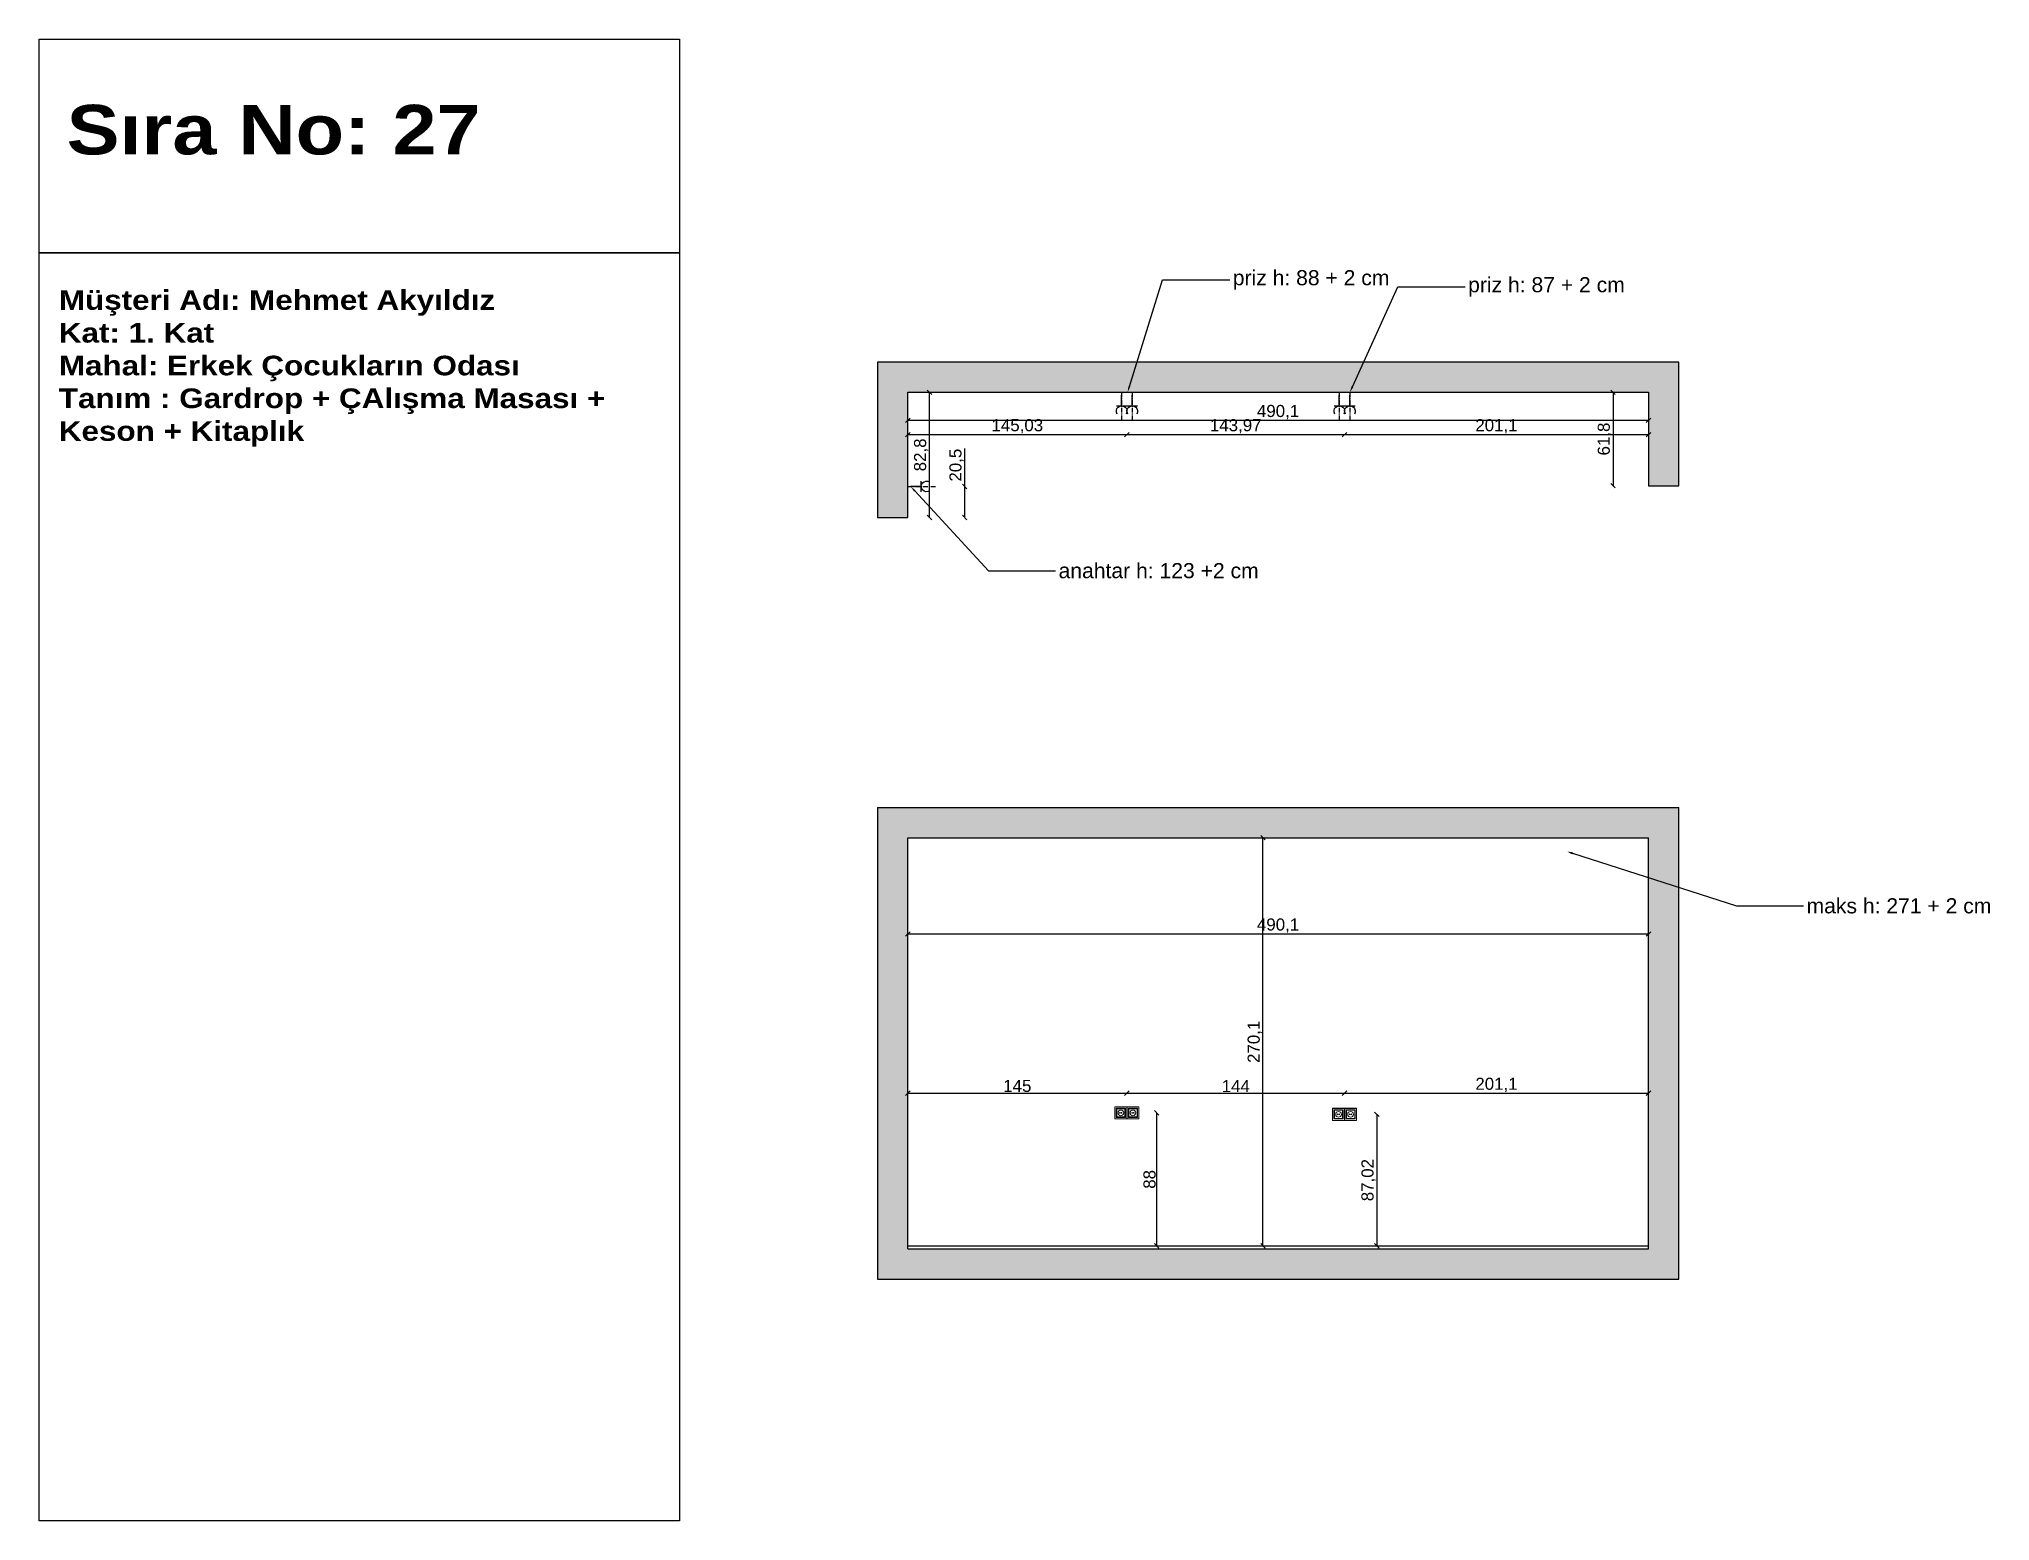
# Model space of a CAD drawing. Header units: millimetres. Extents: x -1860 to 15304, y 307 to 22353.
# Drawn here: x 3092 to 4383, y 2269 to 3249 of the extents above; entities that cross this region are included whole.
import ezdxf
from ezdxf import colors
from ezdxf.entities.mleader import LeaderData, LeaderLine
from ezdxf.math import Vec2, Vec3

# ---------------------------------------------------------------- set-up
doc = ezdxf.new("R2010")
doc.units = ezdxf.units.MM
doc.set_wipeout_variables(frame=1)
doc.linetypes.add('CENTER', pattern=[50.8, 31.75, -6.35, 6.35, -6.35])
doc.layers.add('0_Toner_Axis', color=8, linetype='CENTER')
doc.layers.add('5_Toner_Electrical', color=133, linetype='Continuous')
doc.layers.add('5_ID-Electrical _Priz', color=3, linetype='Continuous', lineweight=0)
doc.layers.add('çerçeve', color=40, linetype='Continuous', lineweight=40)
doc.styles.get("Standard").update_dxf_attribs({"font": 'arial.ttf'})
doc.dimstyles.new('ISO-25', dxfattribs={"dimtxt": 8, "dimasz": 3, "dimexe": 1.25, "dimexo": 0.625, "dimtad": 1, "dimtxsty": 'Standard', "dimblk": 'OBLIQUE', "dimcen": 2.5, "dimse1": 1, "dimse2": 1, "dimadec": 0, "dimazin": 0, "dimtfac": 1, "dimtmove": 0, "dimatfit": 3, "dimldrblk": 'OBLIQUE', "dimfxl": 1, "dimarcsym": 0})
pattern_1 = [(315, (-3502.7175, 9351.9497), (6.1739261, -1.683798), [7.9375, -1.5875, 0, -1.5875])]

msp = doc.modelspace()

# ---------------------------------------------------------------- texts
at = {"layer": 'çerçeve', "color": 0, "lineweight": 25, "transparency": 33554687, "insert": (3384.3134, 3205.69833), "char_height": 32.7868852, "attachment_point": 3}
msp.add_mtext('{\\fArial Black|b1|i0|c162|p34;Sıra No: 27}', dxfattribs=at)
at = {"layer": 'çerçeve', "color": 0, "lineweight": 25, "transparency": 33554687, "insert": (3512.73557, 3083.07292), "char_height": 13, "width": 407.4693121, "attachment_point": 3}
msp.add_mtext('\\pxql;{\\fArial Black|b1|i0|c162|p34;Müşteri Adı: Mehmet Akyıldız\\PKat: 1. Kat \\PMahal: Erkek Çocukların Odası \\PTanım : Gardrop + ÇAlışma Masası + Keson + Kitaplık }', dxfattribs=at)

# ---------------------------------------------------------------- blocks, each defined once
blk = doc.blocks.new('_Oblique')
at = {"color": 0, "linetype": 'ByBlock', "lineweight": -2}
blk.add_line((-0.5, -0.5), (0.5, 0.5), dxfattribs=at)
blk = doc.blocks.new('*D210')
at = {"color": 0, "lineweight": -2, "transparency": 16777216}
blk.add_line((3681.3, 2932.7), (3681.3, 3015.5), dxfattribs=at)
at = {"layer": 'Defpoints', "color": 0, "transparency": 16777216}
for p in [(3666.9, 3015.5), (3681.3, 3015.5), (3666.9, 2932.7)]:
    blk.add_point(p, dxfattribs=at)
at = {"color": 0, "lineweight": -2, "transparency": 16777216, "xscale": 3, "yscale": 3, "zscale": 3}
for p, rotation in [((3681.3, 3015.5), 90), ((3681.3, 2932.7), 270)]:
    blk.add_blockref('_Oblique', p, dxfattribs=dict(at, rotation=rotation))
at = {"color": 0, "transparency": 16777216, "insert": (3675.8, 2974.1), "char_height": 8, "attachment_point": 5, "rotation": 90}
blk.add_mtext('82,8', dxfattribs=at)
blk = doc.blocks.new('*D211')
at = {"color": 0, "lineweight": -2, "transparency": 16777216}
blk.add_line((3666.9, 2997), (4157, 2997), dxfattribs=at)
at = {"layer": 'Defpoints', "color": 0, "transparency": 16777216}
for p in [(3666.9, 3015.5), (4157, 3015.5), (4157, 2997)]:
    blk.add_point(p, dxfattribs=at)
at = {"color": 0, "lineweight": -2, "transparency": 16777216, "xscale": 3, "yscale": 3, "zscale": 3, "rotation": 180}
blk.add_blockref('_Oblique', (3666.9, 2997), dxfattribs=at)
at = {"color": 0, "lineweight": -2, "transparency": 16777216, "xscale": 3, "yscale": 3, "zscale": 3}
blk.add_blockref('_Oblique', (4157, 2997), dxfattribs=at)
at = {"color": 0, "transparency": 16777216, "insert": (3911.9, 3002.4), "char_height": 8, "attachment_point": 5}
blk.add_mtext('490,1', dxfattribs=at)
blk = doc.blocks.new('*D212')
at = {"color": 0, "lineweight": -2, "transparency": 16777216}
blk.add_line((4133.5, 3015.5), (4133.5, 2953.7), dxfattribs=at)
at = {"layer": 'Defpoints', "color": 0, "transparency": 16777216}
for p in [(4157, 3015.5), (4133.5, 2953.7), (4157, 2953.7)]:
    blk.add_point(p, dxfattribs=at)
at = {"color": 0, "lineweight": -2, "transparency": 16777216, "xscale": 3, "yscale": 3, "zscale": 3}
for p, rotation in [((4133.5, 3015.5), 90), ((4133.5, 2953.7), 270)]:
    blk.add_blockref('_Oblique', p, dxfattribs=dict(at, rotation=rotation))
at = {"color": 0, "transparency": 16777216, "insert": (4128.1, 2984.6), "char_height": 8, "attachment_point": 5, "rotation": 90}
blk.add_mtext('61,8', dxfattribs=at)
blk = doc.blocks.new('*D124')
at = {"color": 0, "lineweight": -2, "transparency": 16777216}
blk.add_line((3901.9, 2450.7), (3901.9, 2720.8), dxfattribs=at)
at = {"layer": 'Defpoints', "color": 0, "transparency": 16777216}
for p in [(3899.7, 2720.8), (3901.9, 2720.8), (3899.9, 2450.7)]:
    blk.add_point(p, dxfattribs=at)
at = {"color": 0, "lineweight": -2, "transparency": 16777216, "xscale": 3, "yscale": 3, "zscale": 3}
for p, rotation in [((3901.9, 2720.8), 90), ((3901.9, 2450.7), 270)]:
    blk.add_blockref('_Oblique', p, dxfattribs=dict(at, rotation=rotation))
at = {"color": 0, "transparency": 16777216, "insert": (3896.5, 2585.7), "char_height": 8, "attachment_point": 5, "rotation": 90}
blk.add_mtext('270,1', dxfattribs=at)
blk = doc.blocks.new('A$C5399117F')
at = {"layer": '0_Toner_Axis', "ltscale": 0.1}
blk.add_lwpolyline([(3.5, 18.8), (3.5, 0)], dxfattribs=at)
at = {"layer": '5_Toner_Electrical'}
for p, q in [((3.5, 9.9), (3.5, 16.9)), ((7, 9.9), (0, 9.9))]:
    blk.add_line(p, q, dxfattribs=at)
blk.add_arc((3.5, 6.4), 3.53, 326.7114, 213.2886, dxfattribs=at)
blk = doc.blocks.new('priz')
blk.add_wipeout([(12844.2, 13291.9), (12852.2, 13291.9), (12852.2, 13299.9), (12844.2, 13299.9)]).dxf.layer = '5_ID-Electrical _Priz'
at = {"layer": '5_ID-Electrical _Priz'}
for points in [[(12844.2, 13299.9), (12852.2, 13299.9), (12852.2, 13291.9), (12844.2, 13291.9)], [(12852.1, 13299.8), (12852.1, 13291.9), (12844.3, 13291.9), (12844.3, 13299.8)], [(12851.2, 13298.9), (12845.2, 13298.9), (12845.2, 13292.9), (12851.2, 13292.9)], [(12850.9, 13298.6), (12845.5, 13298.6), (12845.5, 13293.2), (12850.9, 13293.2)]]:
    blk.add_lwpolyline(points, close=True, dxfattribs=at)
for centre, radius in [((12848.2, 13295.9), 1.88), ((12847.6, 13295.9), 0.23), ((12848.7, 13295.9), 0.23)]:
    blk.add_circle(centre, radius, dxfattribs=at)
blk = doc.blocks.new('*D125')
at = {"color": 0, "lineweight": -2, "transparency": 16777216}
blk.add_line((3831.6, 2450.7), (3831.6, 2538.7), dxfattribs=at)
at = {"layer": 'Defpoints', "color": 0, "transparency": 16777216}
for p in [(3819.9, 2538.7), (3831.6, 2538.7), (3814.6, 2450.7)]:
    blk.add_point(p, dxfattribs=at)
at = {"color": 0, "lineweight": -2, "transparency": 16777216, "xscale": 3, "yscale": 3, "zscale": 3}
for p, rotation in [((3831.6, 2538.7), 90), ((3831.6, 2450.7), 270)]:
    blk.add_blockref('_Oblique', p, dxfattribs=dict(at, rotation=rotation))
at = {"color": 0, "transparency": 16777216, "insert": (3826.9, 2494.7), "char_height": 8, "attachment_point": 5, "rotation": 90}
blk.add_mtext('88', dxfattribs=at)
blk = doc.blocks.new('*D213')
at = {"color": 0, "lineweight": -2, "transparency": 16777216}
blk.add_line((3977.3, 2537.7), (3977.3, 2450.7), dxfattribs=at)
at = {"layer": 'Defpoints', "color": 0, "transparency": 16777216}
for p in [(3963.8, 2537.7), (3964.2, 2450.7), (3977.3, 2450.7)]:
    blk.add_point(p, dxfattribs=at)
at = {"color": 0, "lineweight": -2, "transparency": 16777216, "xscale": 3, "yscale": 3, "zscale": 3}
for p, rotation in [((3977.3, 2537.7), 90), ((3977.3, 2450.7), 270)]:
    blk.add_blockref('_Oblique', p, dxfattribs=dict(at, rotation=rotation))
at = {"color": 0, "transparency": 16777216, "insert": (3971.8, 2494.2), "char_height": 8, "attachment_point": 5, "rotation": 90}
blk.add_mtext('87,02', dxfattribs=at)
blk = doc.blocks.new('*D214')
at = {"color": 0, "lineweight": -2, "transparency": 16777216}
blk.add_line((3666.9, 2551.8), (3811.9, 2551.8), dxfattribs=at)
at = {"layer": 'Defpoints', "color": 0, "transparency": 16777216}
for p in [(3811.9, 2551.8), (3666.9, 2532.2), (3811.9, 2542.7)]:
    blk.add_point(p, dxfattribs=at)
at = {"color": 0, "lineweight": -2, "transparency": 16777216, "xscale": 3, "yscale": 3, "zscale": 3, "rotation": 180}
blk.add_blockref('_Oblique', (3666.9, 2551.8), dxfattribs=at)
at = {"color": 0, "lineweight": -2, "transparency": 16777216, "xscale": 3, "yscale": 3, "zscale": 3}
blk.add_blockref('_Oblique', (3811.9, 2551.8), dxfattribs=at)
at = {"color": 0, "transparency": 16777216, "insert": (3739.4, 2556.5), "char_height": 8, "attachment_point": 5}
blk.add_mtext('145', dxfattribs=at)
blk = doc.blocks.new('*D215')
at = {"color": 0, "lineweight": -2, "transparency": 16777216}
blk.add_line((3811.9, 2551.8), (3955.9, 2551.8), dxfattribs=at)
at = {"layer": 'Defpoints', "color": 0, "transparency": 16777216}
for p in [(3955.9, 2551.8), (3811.9, 2542.7), (3955.9, 2541.7)]:
    blk.add_point(p, dxfattribs=at)
at = {"color": 0, "lineweight": -2, "transparency": 16777216, "xscale": 3, "yscale": 3, "zscale": 3, "rotation": 180}
blk.add_blockref('_Oblique', (3811.9, 2551.8), dxfattribs=at)
at = {"color": 0, "lineweight": -2, "transparency": 16777216, "xscale": 3, "yscale": 3, "zscale": 3}
blk.add_blockref('_Oblique', (3955.9, 2551.8), dxfattribs=at)
at = {"color": 0, "transparency": 16777216, "insert": (3883.9, 2556.4), "char_height": 8, "attachment_point": 5}
blk.add_mtext('144', dxfattribs=at)
blk = doc.blocks.new('*D216')
at = {"color": 0, "lineweight": -2, "transparency": 16777216}
blk.add_line((3955.9, 2551.8), (4157, 2551.8), dxfattribs=at)
at = {"layer": 'Defpoints', "color": 0, "transparency": 16777216}
for p in [(4157, 2551.8), (3955.9, 2541.7), (4157, 2532.3)]:
    blk.add_point(p, dxfattribs=at)
at = {"color": 0, "lineweight": -2, "transparency": 16777216, "xscale": 3, "yscale": 3, "zscale": 3, "rotation": 180}
blk.add_blockref('_Oblique', (3955.9, 2551.8), dxfattribs=at)
at = {"color": 0, "lineweight": -2, "transparency": 16777216, "xscale": 3, "yscale": 3, "zscale": 3}
blk.add_blockref('_Oblique', (4157, 2551.8), dxfattribs=at)
at = {"color": 0, "transparency": 16777216, "insert": (4056.4, 2557.2), "char_height": 8, "attachment_point": 5}
blk.add_mtext('201,1', dxfattribs=at)
blk = doc.blocks.new('*D217')
at = {"color": 0, "lineweight": -2, "transparency": 16777216}
blk.add_line((3666.9, 2987.5), (3811.9, 2987.5), dxfattribs=at)
at = {"layer": 'Defpoints', "color": 0, "transparency": 16777216}
for p in [(3666.9, 3015.5), (3811.9, 3006.6), (3811.9, 2987.5)]:
    blk.add_point(p, dxfattribs=at)
at = {"color": 0, "lineweight": -2, "transparency": 16777216, "xscale": 3, "yscale": 3, "zscale": 3, "rotation": 180}
blk.add_blockref('_Oblique', (3666.9, 2987.5), dxfattribs=at)
at = {"color": 0, "lineweight": -2, "transparency": 16777216, "xscale": 3, "yscale": 3, "zscale": 3}
blk.add_blockref('_Oblique', (3811.9, 2987.5), dxfattribs=at)
at = {"color": 0, "transparency": 16777216, "insert": (3739.4, 2993), "char_height": 8, "attachment_point": 5}
blk.add_mtext('145,03', dxfattribs=at)
blk = doc.blocks.new('*D218')
at = {"color": 0, "lineweight": -2, "transparency": 16777216}
blk.add_line((3811.9, 2987.5), (3955.9, 2987.5), dxfattribs=at)
at = {"layer": 'Defpoints', "color": 0, "transparency": 16777216}
for p in [(3811.9, 3006.6), (3955.9, 3003.1), (3955.9, 2987.5)]:
    blk.add_point(p, dxfattribs=at)
at = {"color": 0, "lineweight": -2, "transparency": 16777216, "xscale": 3, "yscale": 3, "zscale": 3, "rotation": 180}
blk.add_blockref('_Oblique', (3811.9, 2987.5), dxfattribs=at)
at = {"color": 0, "lineweight": -2, "transparency": 16777216, "xscale": 3, "yscale": 3, "zscale": 3}
blk.add_blockref('_Oblique', (3955.9, 2987.5), dxfattribs=at)
at = {"color": 0, "transparency": 16777216, "insert": (3883.9, 2993), "char_height": 8, "attachment_point": 5}
blk.add_mtext('143,97', dxfattribs=at)
blk = doc.blocks.new('*D219')
at = {"color": 0, "lineweight": -2, "transparency": 16777216}
blk.add_line((3955.9, 2987.5), (4157, 2987.5), dxfattribs=at)
at = {"layer": 'Defpoints', "color": 0, "transparency": 16777216}
for p in [(4157, 3015.5), (3955.9, 3003.1), (4157, 2987.5)]:
    blk.add_point(p, dxfattribs=at)
at = {"color": 0, "lineweight": -2, "transparency": 16777216, "xscale": 3, "yscale": 3, "zscale": 3, "rotation": 180}
blk.add_blockref('_Oblique', (3955.9, 2987.5), dxfattribs=at)
at = {"color": 0, "lineweight": -2, "transparency": 16777216, "xscale": 3, "yscale": 3, "zscale": 3}
blk.add_blockref('_Oblique', (4157, 2987.5), dxfattribs=at)
at = {"color": 0, "transparency": 16777216, "insert": (4056.4, 2993), "char_height": 8, "attachment_point": 5}
blk.add_mtext('201,1', dxfattribs=at)
blk = doc.blocks.new('*D220')
at = {"color": 0, "lineweight": -2, "transparency": 16777216}
for p, q in [((3704.6, 2953.2), (3704.6, 2978.4)), ((3704.6, 2932.7), (3704.6, 2953.2))]:
    blk.add_line(p, q, dxfattribs=at)
at = {"layer": 'Defpoints', "color": 0, "transparency": 16777216}
for p in [(3666.9, 2953.2), (3704.6, 2953.2), (3666.9, 2932.7)]:
    blk.add_point(p, dxfattribs=at)
at = {"color": 0, "lineweight": -2, "transparency": 16777216, "xscale": 3, "yscale": 3, "zscale": 3}
for p, rotation in [((3704.6, 2953.2), 90), ((3704.6, 2932.7), 270)]:
    blk.add_blockref('_Oblique', p, dxfattribs=dict(at, rotation=rotation))
at = {"color": 0, "transparency": 16777216, "insert": (3699.2, 2967.3), "char_height": 8, "attachment_point": 5, "rotation": 90}
blk.add_mtext('20,5', dxfattribs=at)
blk = doc.blocks.new('*D221')
at = {"color": 0, "lineweight": -2, "transparency": 16777216}
blk.add_line((3666.9, 2657.1), (4157, 2657.1), dxfattribs=at)
at = {"layer": 'Defpoints', "color": 0, "transparency": 16777216}
for p in [(3666.9, 2720.8), (4157, 2720.8), (4157, 2657.1)]:
    blk.add_point(p, dxfattribs=at)
at = {"color": 0, "lineweight": -2, "transparency": 16777216, "xscale": 3, "yscale": 3, "zscale": 3, "rotation": 180}
blk.add_blockref('_Oblique', (3666.9, 2657.1), dxfattribs=at)
at = {"color": 0, "lineweight": -2, "transparency": 16777216, "xscale": 3, "yscale": 3, "zscale": 3}
blk.add_blockref('_Oblique', (4157, 2657.1), dxfattribs=at)
at = {"color": 0, "transparency": 16777216, "insert": (3911.9, 2662.6), "char_height": 8, "attachment_point": 5}
blk.add_mtext('490,1', dxfattribs=at)

# ---------------------------------------------------------------- dimensions: what is measured, and where the dimension line sits
for base, p1, p2, picture, middle in [((4156.99297, 2996.96473), (3666.89297, 3015.51214), (4156.99297, 3015.51214), '*D211', (3911.94297, 3002.39737)), ((3811.92282, 2987.54404), (3666.89297, 3015.51214), (3811.92282, 3006.58907), '*D217', (3739.4079, 2992.97668)), ((4156.99297, 2657.14188), (3666.89297, 2720.7763), (4156.99297, 2720.7763), '*D221', (3911.94297, 2662.57452))]:
    dim = msp.add_linear_dim(base=base, p1=p1, p2=p2, dimstyle='ISO-25')
    dim.commit()
    dim.dimension.update_dxf_attribs({"geometry": picture, "text_midpoint": middle})
for base, p1, p2, picture, middle in [((3681.27512, 3015.51214), (3666.89297, 2932.71214), (3666.89297, 3015.51214), '*D210', (3675.84248, 2974.11214)), ((4133.53807, 2953.71214), (4156.99297, 3015.51214), (4156.99297, 2953.71214), '*D212', (4128.10543, 2984.61214)), ((3704.60139, 2953.21214), (3666.89297, 2932.71214), (3666.89297, 2953.21214), '*D220', (3699.16875, 2967.32555)), ((3901.88791, 2720.7763), (3899.88791, 2450.6763), (3899.69981, 2720.7763), '*D124', (3896.45527, 2585.7263))]:
    dim = msp.add_linear_dim(base=base, p1=p1, p2=p2, angle=90, dimstyle='ISO-25')
    dim.commit()
    dim.dimension.update_dxf_attribs({"geometry": picture, "text_midpoint": middle})
for base, p1, p2, picture, middle in [((4156.99297, 2987.54404), (3955.89297, 3003.05922), (4156.99297, 3015.51214), '*D219', (4056.44297, 2992.97668)), ((3955.89297, 2987.54404), (3811.92282, 3006.58907), (3955.89297, 3003.05922), '*D218', (3883.9079, 2992.97668))]:
    dim = msp.add_linear_dim(base=base, p1=p1, p2=p2, dimstyle='ISO-25', override={"dimtmove": 1})
    dim.commit()
    dim.dimension.update_dxf_attribs({"geometry": picture, "text_midpoint": middle})

# ---------------------------------------------------------------- hatches: boundary and pattern name
at = {"true_color": 0x636466, "transparency": 33554687}
h = msp.add_hatch(dxfattribs=at)
h.set_pattern_fill('ANSI36', color=251, angle=270)
h.set_pattern_definition(pattern_1)
h.paths.add_polyline_path([(4176.99297, 3015.51214), (4176.99297, 3035.51214), (3666.89297, 3035.51214), (3646.89297, 3035.51214), (3646.89297, 2932.71214), (3666.89297, 2932.71214), (3666.89297, 3015.51214), (4156.99297, 3015.51214), (4156.99297, 2953.71214), (4176.99297, 2953.71214)])
h = msp.add_hatch(dxfattribs=at)
h.set_pattern_fill('ANSI36', color=251, angle=270)
h.set_pattern_definition(pattern_1)
h.paths.add_polyline_path([(4176.99297, 2740.7763), (3646.89297, 2740.7763), (3646.89297, 2428.6763), (4176.99297, 2428.6763)])
h.paths.add_polyline_path([(4156.99297, 2448.6763), (3666.89297, 2448.6763), (3666.89297, 2720.7763), (4156.99297, 2720.7763)], flags=16)
h.paths.add_polyline_path([(3839.12554, 2569.60488), (3839.12554, 2601.57214), (3822.63986, 2601.57214), (3822.63986, 2569.60488)], flags=8)

# ---------------------------------------------------------------- linework, layer by layer
for p, q in [((3646.89297, 2740.7763), (4176.99297, 2740.7763)), ((3646.89297, 2740.7763), (3646.89297, 2428.6763)), ((4176.99297, 2428.6763), (4176.99297, 2740.7763)), ((3666.89297, 2720.7763), (4156.99297, 2720.7763)), ((3666.89297, 2448.6763), (3666.89297, 2720.7763)), ((4156.99297, 2448.6763), (4156.99297, 2720.7763)), ((3666.89297, 2450.6763), (4156.99297, 2450.6763)), ((3666.89297, 2448.6763), (4156.99297, 2448.6763)), ((3646.89297, 2428.6763), (4176.99297, 2428.6763))]:
    msp.add_line(p, q)
for points in [[(3092.17375, 3249.28655), (3515.83176, 3249.28655), (3515.83176, 3107.74124), (3092.17375, 3107.74124)], [(3092.17375, 3107.74124), (3515.83176, 3107.74124), (3515.83176, 2268.637), (3092.17375, 2268.637)]]:
    msp.add_lwpolyline(points, close=True)
msp.add_lwpolyline([(3666.89297, 2932.71214), (3666.89297, 3015.51214), (4156.99297, 3015.51214), (4156.99297, 2953.71214), (4176.99297, 2953.71214), (4176.99297, 3015.51214), (4176.99297, 3035.51214), (3666.89297, 3035.51214), (3646.89297, 3035.51214), (3646.89297, 2932.71214), (3666.89297, 2932.71214)])

# ---------------------------------------------------------------- block references
at = {"xscale": -1}
for p in [(3811.92283, 2996.66599), (3818.95268, 2996.66599), (3955.92283, 2996.66599), (3962.95268, 2996.66599)]:
    msp.add_blockref('A$C5399117F', p, dxfattribs=at)
at = {"xscale": -1, "rotation": 90}
msp.add_blockref('A$C5399117F', (3685.73913, 2956.74037), dxfattribs=at)

msp.set_redraw_order([(e.dxf.handle, doc.entitydb.next_handle()) for e in msp.query("TEXT MTEXT ATTDEF DIMENSION ARC_DIMENSION")])  # texts and dimensions are drawn at this point

# ---------------------------------------------------------------- leaders
at = {"color": 6}
ml = msp.add_multileader_mtext('Standard', dxfattribs=at)
ml.set_content('priz h: 88 + 2 cm', color=6)
ml.set_leader_properties()
ml.build(insert=Vec2(0, 0))
ml.multileader.update_dxf_attribs({"dogleg_length": 44.44786})
ctx = ml.context
ctx.base_point, ctx.char_height, ctx.plane_origin = Vec3(3879.9296, 3089.95872), 10, Vec3(3812.3515, 3015.51214)
notes = []
notes.append((ctx, [(0, (1, 1, 0), (3835.48174, 3089.95872), (1, 0), 44.44786, [(0, [(3812.3515, 3015.51214)], 0, [])])]))
ctx.mtext.insert, ctx.mtext.flow_direction = Vec3(3881.9296, 3096.34685), 5
ml = msp.add_multileader_mtext('Standard', dxfattribs=at)
ml.set_content('priz h: 87 + 2 cm', color=6)
ml.set_leader_properties()
ml.build(insert=Vec2(0, 0))
ml.multileader.update_dxf_attribs({"dogleg_length": 44.44786})
ctx = ml.context
ctx.base_point, ctx.char_height, ctx.plane_origin = Vec3(4035.64162, 3085.323), 10, Vec3(3959.42445, 3015.51214)
notes.append((ctx, [(0, (1, 1, 0), (3991.19376, 3085.323), (1, 0), 44.44786, [(0, [(3959.42445, 3015.51214)], 0, [])])]))
ctx.mtext.insert, ctx.mtext.flow_direction = Vec3(4037.64162, 3091.71114), 5
ml = msp.add_multileader_mtext('Standard', dxfattribs=at)
ml.set_content('anahtar h: 123 +2 cm', color=6)
ml.set_leader_properties()
ml.build(insert=Vec2(0, 0))
ml.multileader.update_dxf_attribs({"dogleg_length": 44.44786})
ctx = ml.context
ctx.base_point, ctx.char_height, ctx.plane_origin = Vec3(3764.69041, 2897.41964), 10, Vec3(3668.81605, 2953.21052)
notes.append((ctx, [(1, (1, 1, 0), (3720.24255, 2897.41964), (1, 0), 44.44786, [(0, [(3668.81605, 2953.21052)], 0, [])])]))
ctx.mtext.insert, ctx.mtext.flow_direction = Vec3(3766.69041, 2902.50831), 5
ml = msp.add_multileader_mtext('Standard', dxfattribs=at)
ml.set_content('maks h: 271 + 2 cm', color=6)
ml.set_leader_properties()
ml.build(insert=Vec2(0, 0))
ml.multileader.update_dxf_attribs({"dogleg_length": 44.44786})
ctx = ml.context
ctx.base_point, ctx.char_height, ctx.plane_origin = Vec3(4259.53998, 2675.64579), 10, Vec3(4102.93975, 2711.67058)
notes.append((ctx, [(0, (1, 1, 0), (4215.09212, 2675.64579), (1, 0), 44.44786, [(0, [(4102.93975, 2711.67058)], 0, [])])]))
ctx.mtext.insert, ctx.mtext.flow_direction = Vec3(4261.53998, 2680.72765), 5
for ctx, leaders in notes:
    for number, flags, end, landing, length, lines in leaders:
        leader = LeaderData()
        leader.index, (leader.has_last_leader_line, leader.has_dogleg_vector, leader.attachment_direction) = number, flags
        leader.last_leader_point, leader.dogleg_vector, leader.dogleg_length = Vec3(end), Vec3(landing), length
        for number, points, colour, breaks in lines:
            line = LeaderLine()
            line.index, line.vertices, line.color, line.breaks = number, Vec3.list(points), colors.encode_raw_color(colour), breaks
            leader.lines.append(line)
        ctx.leaders.append(leader)

# ---------------------------------------------------------------- next in the draw order: block references
at = {"layer": '5_ID-Electrical _Priz'}
for p in [(-9040.30112, -10757.19648), (-8896.30112, -10758.17545)]:
    msp.add_blockref('priz', p, dxfattribs=at)

# ---------------------------------------------------------------- next in the draw order: block references
for p in [(-9032.30012, -10757.19648), (-8888.30012, -10758.17545)]:
    msp.add_blockref('priz', p, dxfattribs=at)

# ---------------------------------------------------------------- next in the draw order: dimensions: what is measured, and where the dimension line sits
dim = msp.add_linear_dim(base=(3811.89297, 2551.75252), p1=(3666.89297, 2532.24267), p2=(3811.89297, 2542.67841), dimstyle='ISO-25')
dim.commit()
dim.dimension.update_dxf_attribs({"geometry": '*D214', "text_midpoint": (3739.39297, 2556.46211)})
for base, p1, p2, picture, middle in [((3955.89297, 2551.75252), (3811.89297, 2542.67841), (3955.89297, 2541.69944), '*D215', (3883.89297, 2556.39389)), ((4156.99297, 2551.75252), (3955.89297, 2541.69944), (4156.99297, 2532.3388), '*D216', (4056.44297, 2557.18516))]:
    dim = msp.add_linear_dim(base=base, p1=p1, p2=p2, dimstyle='ISO-25', override={"dimtmove": 1})
    dim.commit()
    dim.dimension.update_dxf_attribs({"geometry": picture, "text_midpoint": middle})
for base, p1, p2, picture, middle in [((3831.56609, 2538.6763), (3814.55735, 2450.6763), (3819.89398, 2538.6763), '*D125', (3826.85651, 2494.6763)), ((3977.27201, 2450.6763), (3963.81556, 2537.69733), (3964.22615, 2450.6763), '*D213', (3971.83937, 2494.18682))]:
    dim = msp.add_linear_dim(base=base, p1=p1, p2=p2, angle=90, dimstyle='ISO-25')
    dim.commit()
    dim.dimension.update_dxf_attribs({"geometry": picture, "text_midpoint": middle})

doc.saveas('drawing.dxf')
